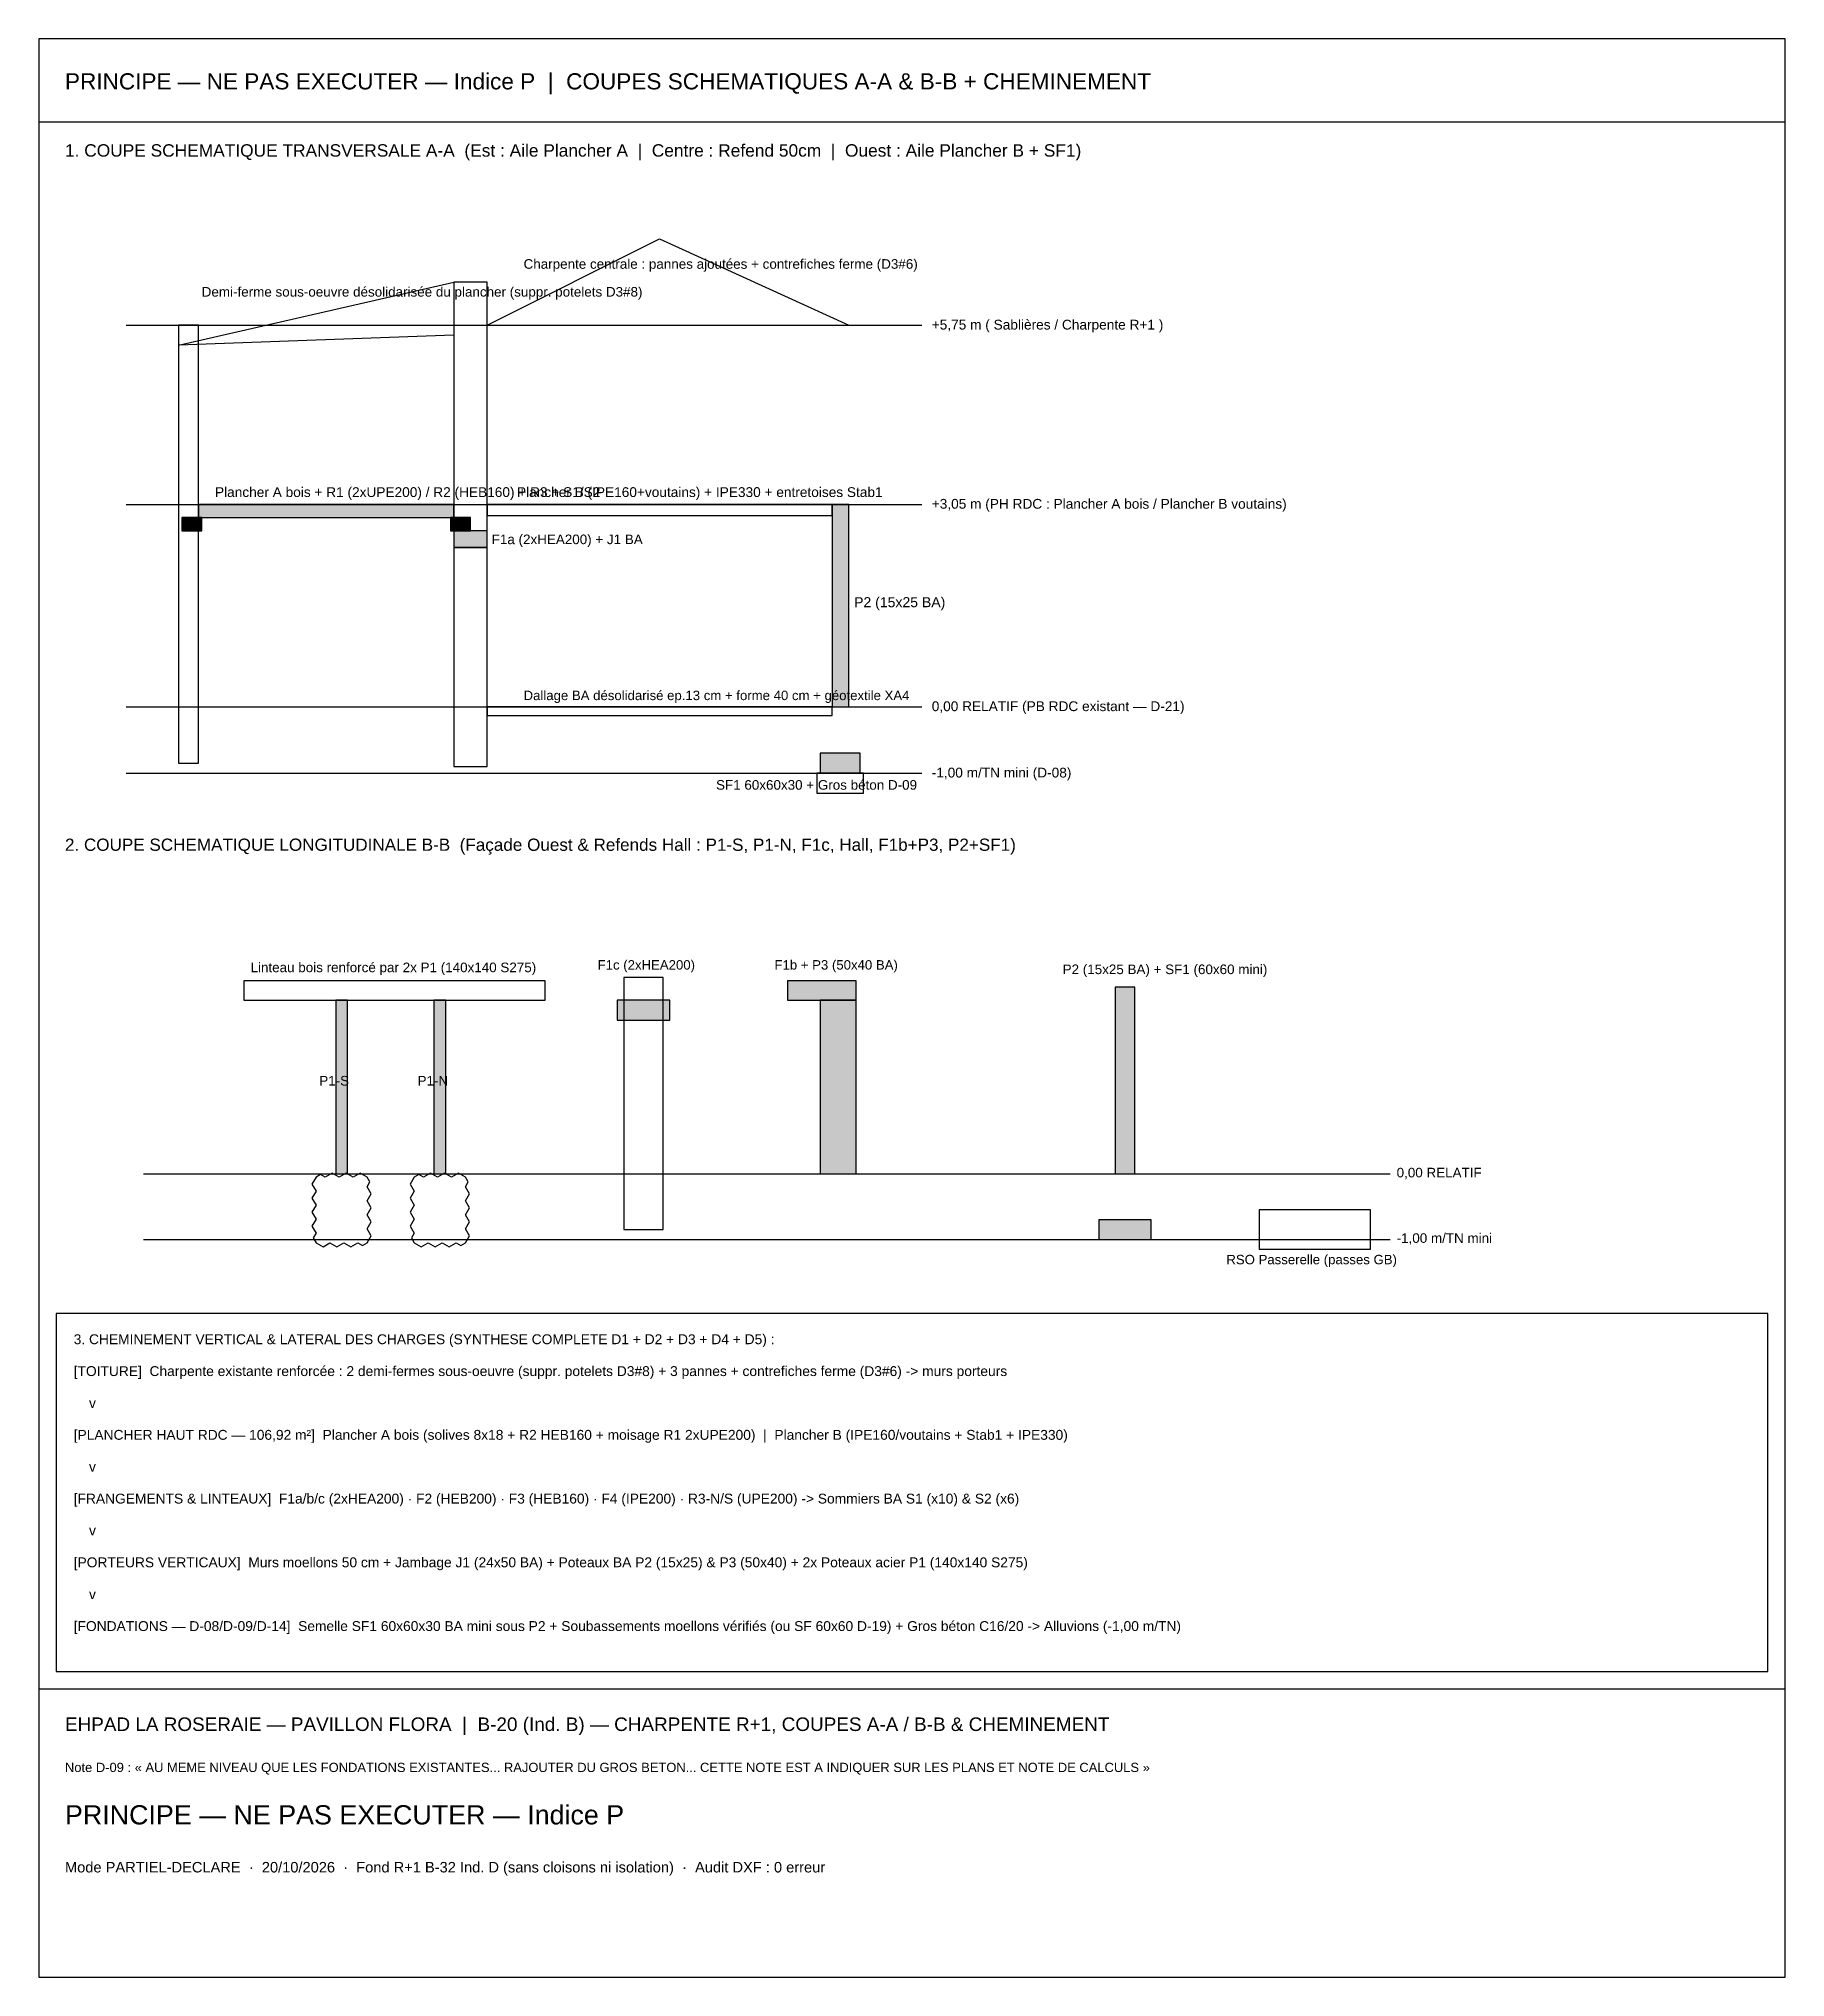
# Model space of a CAD drawing. Header units: centimetres. Extents: x 7920 to 12150, y 406 to 2780.
# Drawn here: x 10150 to 12150, y 560 to 2780 of the extents above; entities that cross this region are included whole.
import ezdxf

# ---------------------------------------------------------------- set-up
doc = ezdxf.new("R2010")
doc.units = ezdxf.units.CM
for name, color, linetype in [('010_mur', 8, 'Continuous'), ('ARCHI-DEMOL', 30, 'Continuous'), ('STRUCT-BA', 3, 'Continuous'), ('STRUCT-CARTOUCHE', 7, 'Continuous'), ('STRUCT-FONDATIONS', 1, 'Continuous'), ('STRUCT-FRANGEMENTS', 1, 'Continuous'), ('STRUCT-HYP-D19', 6, 'Continuous'), ('STRUCT-POTEAUX-METAL', 6, 'Continuous'), ('STRUCT-RENFORTS', 5, 'Continuous'), ('STRUCT-STAB', 4, 'Continuous'), ('STRUCT-TEXTE', 7, 'Continuous'), ('STRUCT-TRAME', 8, 'Continuous')]:
    doc.layers.add(name, color=color, linetype=linetype)
doc.styles.get("Standard").update_dxf_attribs({"font": 'arial.ttf'})

msp = doc.modelspace()

# ---------------------------------------------------------------- texts
at = {"layer": 'ARCHI-DEMOL'}
msp.add_text('RSO Passerelle (passes GB)', height=10.8, dxfattribs=at).set_placement((11510, 1376.5))
at = {"layer": 'STRUCT-BA'}
for s, height, p in [('P2 (15x25 BA)', 11.5, (11083.7, 2129)), ('F1b + P3 (50x40 BA)', 10.8, (10992.5, 1714))]:
    msp.add_text(s, height=height, dxfattribs=at).set_placement(p)
at = {"layer": 'STRUCT-CARTOUCHE'}
for s, height, p in [('EHPAD LA ROSERAIE — PAVILLON FLORA  |  B-20 (Ind. B) — CHARPENTE R+1, COUPES A-A / B-B & CHEMINEMENT', 15.5, (10180, 842)), ('Mode PARTIEL-DECLARE  ·  20/10/2026  ·  Fond R+1 B-32 Ind. D (sans cloisons ni isolation)  ·  Audit DXF : 0 erreur', 12, (10180, 680))]:
    msp.add_text(s, height=height, dxfattribs=at).set_placement(p)
at = {"layer": 'STRUCT-FONDATIONS'}
for s, height, p in [('SF1 60x60x30 + Gros béton D-09', 11, (10925.6, 1920)), ('-1,00 m/TN mini (D-08)', 11.2, (11172.6, 1934)), ('P2 (15x25 BA) + SF1 (60x60 mini)', 11, (11322.5, 1708.8)), ('-1,00 m/TN mini', 11, (11705, 1401))]:
    msp.add_text(s, height=height, dxfattribs=at).set_placement(p)
at = {"layer": 'STRUCT-FRANGEMENTS'}
for s, height, p in [('PRINCIPE — NE PAS EXECUTER — Indice P  |  COUPES SCHEMATIQUES A-A & B-B + CHEMINEMENT', 18.5, (10180, 2722)), ('Demi-ferme sous-oeuvre désolidarisée du plancher (suppr. potelets D3#8)', 11, (10336.6, 2484.7)), ('F1a (2xHEA200) + J1 BA', 11, (10668.7, 2201.2)), ('F1c (2xHEA200)', 10.8, (10790, 1714)), ('Note D-09 : « AU MEME NIVEAU QUE LES FONDATIONS EXISTANTES... RAJOUTER DU GROS BETON... CETTE NOTE EST A INDIQUER SUR LES PLANS ET NOTE DE CALCULS »', 10.6, (10180, 795)), ('PRINCIPE — NE PAS EXECUTER — Indice P', 22, (10180, 735))]:
    msp.add_text(s, height=height, dxfattribs=at).set_placement(p)
at = {"layer": 'STRUCT-POTEAUX-METAL'}
for s, p in [('Linteau bois renforcé par 2x P1 (140x140 S275)', (10392.5, 1711)), ('P1-S', (10471.2, 1581.2)), ('P1-N', (10583.8, 1581.2))]:
    msp.add_text(s, height=11, dxfattribs=at).set_placement(p)
at = {"layer": 'STRUCT-RENFORTS'}
for s, height, p in [('Charpente centrale : pannes ajoutées + contrefiches ferme (D3#6)', 11, (10705.2, 2516.6)), ('Plancher A bois + R1 (2xUPE200) / R2 (HEB160) + R3 + S1/S2', 11.2, (10351.8, 2255.2)), ('3. CHEMINEMENT VERTICAL & LATERAL DES CHARGES (SYNTHESE COMPLETE D1 + D2 + D3 + D4 + D5) :', 11.3, (10190, 1285))]:
    msp.add_text(s, height=height, dxfattribs=at).set_placement(p)
at = {"layer": 'STRUCT-STAB'}
msp.add_text('Plancher B (IPE160+voutains) + IPE330 + entretoises Stab1', height=11.2, dxfattribs=at).set_placement((10697.6, 2255.2))
at = {"layer": 'STRUCT-TEXTE'}
for s, height, p in [('1. COUPE SCHEMATIQUE TRANSVERSALE A-A  (Est : Aile Plancher A  |  Centre : Refend 50cm  |  Ouest : Aile Plancher B + SF1)', 14.2, (10180, 2645)), ('Dallage BA désolidarisé ep.13 cm + forme 40 cm + géotextile XA4', 10.8, (10705.2, 2022.6)), ('2. COUPE SCHEMATIQUE LONGITUDINALE B-B  (Façade Ouest & Refends Hall : P1-S, P1-N, F1c, Hall, F1b+P3, P2+SF1)', 14, (10180, 1850)), ('0,00 RELATIF', 11, (11705, 1476)), ('[TOITURE]  Charpente existante renforcée : 2 demi-fermes sous-oeuvre (suppr. potelets D3#8) + 3 pannes + contrefiches ferme (D3#6) -> murs porteurs', 11.3, (10190, 1248.5)), ('    v', 11.3, (10190, 1212)), ('[PLANCHER HAUT RDC — 106,92 m²]  Plancher A bois (solives 8x18 + R2 HEB160 + moisage R1 2xUPE200)  |  Plancher B (IPE160/voutains + Stab1 + IPE330)', 11.3, (10190, 1175.5)), ('    v', 11.3, (10190, 1139)), ('[FRANGEMENTS & LINTEAUX]  F1a/b/c (2xHEA200) · F2 (HEB200) · F3 (HEB160) · F4 (IPE200) · R3-N/S (UPE200) -> Sommiers BA S1 (x10) & S2 (x6)', 11.3, (10190, 1102.5)), ('    v', 11.3, (10190, 1066)), ('[PORTEURS VERTICAUX]  Murs moellons 50 cm + Jambage J1 (24x50 BA) + Poteaux BA P2 (15x25) & P3 (50x40) + 2x Poteaux acier P1 (140x140 S275)', 11.3, (10190, 1029.5)), ('    v', 11.3, (10190, 993)), ('[FONDATIONS — D-08/D-09/D-14]  Semelle SF1 60x60x30 BA mini sous P2 + Soubassements moellons vérifiés (ou SF 60x60 D-19) + Gros béton C16/20 -> Alluvions (-1,00 m/TN)', 11.3, (10190, 956.5))]:
    msp.add_text(s, height=height, dxfattribs=at).set_placement(p)
at = {"layer": 'STRUCT-TRAME'}
for s, p in [('+5,75 m ( Sablières / Charpente R+1 )', (11172.6, 2447)), ('+3,05 m (PH RDC : Plancher A bois / Plancher B voutains)', (11172.6, 2241.8)), ('0,00 RELATIF (PB RDC existant — D-21)', (11172.6, 2010))]:
    msp.add_text(s, height=11.2, dxfattribs=at).set_placement(p)

# ---------------------------------------------------------------- hatches: boundary and pattern name
at = {"layer": 'STRUCT-BA'}
for points in [[(11058.6, 2015), (11077.6, 2015), (11077.6, 2246.8), (11058.6, 2246.8)], [(10313.8, 2216.4), (10336.6, 2216.4), (10336.6, 2231.6), (10313.8, 2231.6)], [(10621.6, 2216.4), (10644.4, 2216.4), (10644.4, 2231.6), (10621.6, 2231.6)], [(11382.5, 1480), (11405, 1480), (11405, 1693.8), (11382.5, 1693.8)], [(11045, 1480), (11086.2, 1480), (11086.2, 1678.8), (11045, 1678.8)]]:
    msp.add_hatch(color=3, dxfattribs=at).paths.add_polyline_path(points)
at = {"layer": 'STRUCT-FONDATIONS'}
for points in [[(11044.9, 1939), (11090.5, 1939), (11090.5, 1961.8), (11044.9, 1961.8)], [(11363.8, 1405), (11423.8, 1405), (11423.8, 1427.5), (11363.8, 1427.5)]]:
    msp.add_hatch(color=1, dxfattribs=at).paths.add_polyline_path(points)
at = {"layer": 'STRUCT-FRANGEMENTS'}
for points in [[(10625.4, 2197.4), (10663.4, 2197.4), (10663.4, 2216.4), (10625.4, 2216.4)], [(11007.5, 1678.8), (11086.2, 1678.8), (11086.2, 1701.2), (11007.5, 1701.2)], [(10812.5, 1656.2), (10872.5, 1656.2), (10872.5, 1678.8), (10812.5, 1678.8)]]:
    msp.add_hatch(color=1, dxfattribs=at).paths.add_polyline_path(points)
at = {"layer": 'STRUCT-POTEAUX-METAL'}
for points in [[(10490, 1480), (10503.5, 1480), (10503.5, 1678.8), (10490, 1678.8)], [(10602.5, 1480), (10616, 1480), (10616, 1678.8), (10602.5, 1678.8)]]:
    msp.add_hatch(color=6, dxfattribs=at).paths.add_polyline_path(points)
at = {"layer": 'STRUCT-RENFORTS'}
msp.add_hatch(color=5, dxfattribs=at).paths.add_polyline_path([(10332.8, 2231.6), (10625.4, 2231.6), (10625.4, 2246.8), (10332.8, 2246.8)])

# ---------------------------------------------------------------- linework, layer by layer
at = {"layer": '010_mur'}
for points in [[(10625.4, 1946.6), (10663.4, 1946.6), (10663.4, 2501.4), (10625.4, 2501.4), (10625.4, 1946.6)], [(10310, 1950.4), (10332.8, 1950.4), (10332.8, 2452), (10310, 2452), (10310, 1950.4)], [(10820, 1416.2), (10865, 1416.2), (10865, 1705), (10820, 1705), (10820, 1416.2)]]:
    msp.add_lwpolyline(points, dxfattribs=at)
at = {"layer": 'ARCHI-DEMOL'}
for points in [[(11041.1, 1916.2), (11094.3, 1916.2), (11094.3, 1939), (11041.1, 1939), (11041.1, 1916.2)], [(11547.5, 1393.8), (11675, 1393.8), (11675, 1438.8), (11547.5, 1438.8), (11547.5, 1393.8)]]:
    msp.add_lwpolyline(points, dxfattribs=at)
at = {"layer": 'STRUCT-BA'}
for points in [[(11058.6, 2015), (11077.6, 2015), (11077.6, 2246.8), (11058.6, 2246.8), (11058.6, 2015)], [(10313.8, 2216.4), (10336.6, 2216.4), (10336.6, 2231.6), (10313.8, 2231.6), (10313.8, 2216.4)], [(10621.6, 2216.4), (10644.4, 2216.4), (10644.4, 2231.6), (10621.6, 2231.6), (10621.6, 2216.4)], [(10625.4, 2015), (10663.4, 2015), (10663.4, 2197.4), (10625.4, 2197.4), (10625.4, 2015)], [(10663.4, 2005.1), (11058.6, 2005.1), (11058.6, 2015), (10663.4, 2015), (10663.4, 2005.1)], [(11382.5, 1480), (11405, 1480), (11405, 1693.8), (11382.5, 1693.8), (11382.5, 1480)], [(11045, 1480), (11086.2, 1480), (11086.2, 1678.8), (11045, 1678.8), (11045, 1480)]]:
    msp.add_lwpolyline(points, dxfattribs=at)
at = {"layer": 'STRUCT-CARTOUCHE'}
for points in [[(10150, 560), (12150, 560), (12150, 2780), (10150, 2780), (10150, 560)], [(10150, 560), (12150, 560), (12150, 890), (10150, 890), (10150, 560)]]:
    msp.add_lwpolyline(points, dxfattribs=at)
at = {"layer": 'STRUCT-FONDATIONS'}
for p, q in [((10250, 1939), (11161.2, 1939)), ((10270, 1405), (11697.5, 1405))]:
    msp.add_line(p, q, dxfattribs=at)
for points in [[(11044.9, 1939), (11090.5, 1939), (11090.5, 1961.8), (11044.9, 1961.8), (11044.9, 1939)], [(11363.8, 1405), (11423.8, 1405), (11423.8, 1427.5), (11363.8, 1427.5), (11363.8, 1405)]]:
    msp.add_lwpolyline(points, dxfattribs=at)
at = {"layer": 'STRUCT-FRANGEMENTS'}
for points in [[(10150, 2685), (12150, 2685), (12150, 2780), (10150, 2780), (10150, 2685)], [(10310, 2429.2), (10625.4, 2501.4), (10625.4, 2440.6), (10310, 2429.2)], [(10625.4, 2197.4), (10663.4, 2197.4), (10663.4, 2216.4), (10625.4, 2216.4), (10625.4, 2197.4)], [(11007.5, 1678.8), (11086.2, 1678.8), (11086.2, 1701.2), (11007.5, 1701.2), (11007.5, 1678.8)], [(10812.5, 1656.2), (10872.5, 1656.2), (10872.5, 1678.8), (10812.5, 1678.8), (10812.5, 1656.2)]]:
    msp.add_lwpolyline(points, dxfattribs=at)
at = {"layer": 'STRUCT-HYP-D19'}
for points in [[(10467.5, 1476.2), (10462.7, 1468.2), (10467.5, 1460.2)], [(10478, 1476.2), (10472.8, 1479.4), (10467.5, 1476.2)], [(10494, 1476.2), (10486, 1481), (10478, 1476.2)], [(10510, 1476.2), (10502, 1481), (10494, 1476.2)], [(10526, 1476.2), (10518, 1481), (10510, 1476.2)], [(10526, 1465.2), (10529.3, 1470.8), (10526, 1476.2)], [(10526, 1449.2), (10530.8, 1457.2), (10526, 1465.2)], [(10580, 1476.2), (10575.2, 1468.2), (10580, 1460.2)], [(10590.5, 1476.2), (10585.2, 1479.4), (10580, 1476.2)], [(10606.5, 1476.2), (10598.5, 1481), (10590.5, 1476.2)], [(10622.5, 1476.2), (10614.5, 1481), (10606.5, 1476.2)], [(10638.5, 1476.2), (10630.5, 1481), (10622.5, 1476.2)], [(10638.5, 1465.2), (10641.8, 1470.8), (10638.5, 1476.2)], [(10638.5, 1449.2), (10643.3, 1457.2), (10638.5, 1465.2)], [(10467.5, 1460.2), (10462.7, 1452.2), (10467.5, 1444.2)], [(10467.5, 1444.2), (10462.7, 1436.2), (10467.5, 1428.2)], [(10526, 1433.2), (10530.8, 1441.2), (10526, 1449.2)], [(10580, 1460.2), (10575.2, 1452.2), (10580, 1444.2)], [(10580, 1444.2), (10575.2, 1436.2), (10580, 1428.2)], [(10638.5, 1433.2), (10643.3, 1441.2), (10638.5, 1449.2)], [(10467.5, 1428.2), (10462.7, 1420.2), (10467.5, 1412.2)], [(10526, 1417.2), (10530.8, 1425.2), (10526, 1433.2)], [(10580, 1428.2), (10575.2, 1420.2), (10580, 1412.2)], [(10638.5, 1417.2), (10643.3, 1425.2), (10638.5, 1433.2)], [(10467.5, 1412.2), (10464.2, 1406.8), (10467.5, 1401.2)], [(10467.5, 1401.2), (10475.5, 1396.5), (10483.5, 1401.2)], [(10483.5, 1401.2), (10491.5, 1396.5), (10499.5, 1401.2)], [(10499.5, 1401.2), (10507.5, 1396.5), (10515.5, 1401.2)], [(10515.5, 1401.2), (10520.8, 1398.1), (10526, 1401.2)], [(10526, 1401.2), (10530.8, 1409.2), (10526, 1417.2)], [(10580, 1412.2), (10576.7, 1406.8), (10580, 1401.2)], [(10580, 1401.2), (10588, 1396.5), (10596, 1401.2)], [(10596, 1401.2), (10604, 1396.5), (10612, 1401.2)], [(10612, 1401.2), (10620, 1396.5), (10628, 1401.2)], [(10628, 1401.2), (10633.2, 1398.1), (10638.5, 1401.2)], [(10638.5, 1401.2), (10643.3, 1409.2), (10638.5, 1417.2)]]:
    msp.add_lwpolyline(points, dxfattribs=at)
at = {"layer": 'STRUCT-POTEAUX-METAL'}
for points in [[(10490, 1480), (10503.5, 1480), (10503.5, 1678.8), (10490, 1678.8), (10490, 1480)], [(10602.5, 1480), (10616, 1480), (10616, 1678.8), (10602.5, 1678.8), (10602.5, 1480)]]:
    msp.add_lwpolyline(points, dxfattribs=at)
at = {"layer": 'STRUCT-RENFORTS'}
for points in [[(10663.4, 2452), (10861, 2550.8), (11077.6, 2452)], [(10332.8, 2231.6), (10625.4, 2231.6), (10625.4, 2246.8), (10332.8, 2246.8), (10332.8, 2231.6)], [(10385, 1678.8), (10730, 1678.8), (10730, 1701.2), (10385, 1701.2), (10385, 1678.8)], [(10170, 910), (12130, 910), (12130, 1320), (10170, 1320), (10170, 910)]]:
    msp.add_lwpolyline(points, dxfattribs=at)
at = {"layer": 'STRUCT-STAB'}
msp.add_lwpolyline([(10663.4, 2233.9), (11058.6, 2233.9), (11058.6, 2246.8), (10663.4, 2246.8), (10663.4, 2233.9)], dxfattribs=at)
at = {"layer": 'STRUCT-TRAME'}
for p, q in [((10250, 2452), (11161.2, 2452)), ((10250, 2246.8), (11161.2, 2246.8)), ((10250, 2015), (11161.2, 2015)), ((10270, 1480), (11697.5, 1480))]:
    msp.add_line(p, q, dxfattribs=at)

msp.set_redraw_order([(e.dxf.handle, doc.entitydb.next_handle()) for e in msp.query("TEXT MTEXT ATTDEF DIMENSION ARC_DIMENSION")])  # texts and dimensions are drawn at this point

doc.saveas('drawing.dxf')
